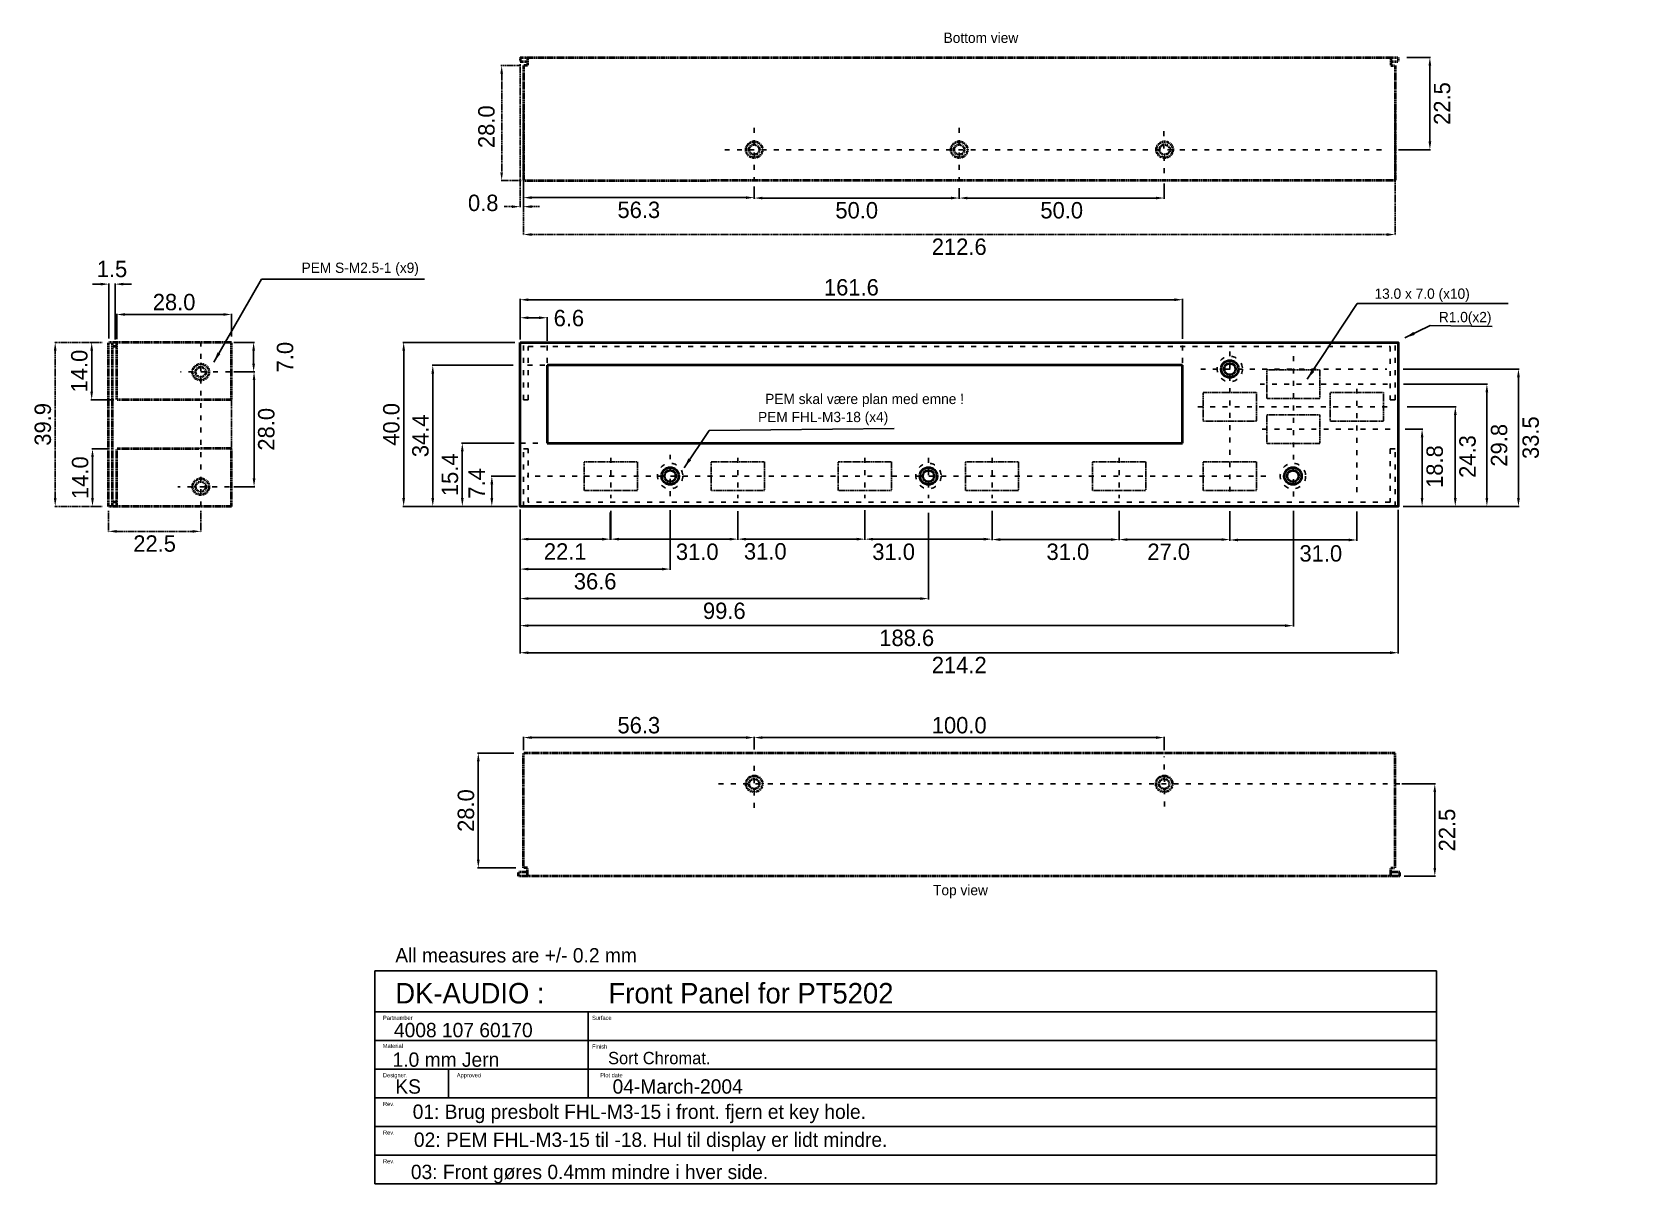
# Model space of a CAD drawing. Header units: millimetres. Extents: x -22 to 370, y -10 to 271.
import ezdxf

# ---------------------------------------------------------------- set-up
doc = ezdxf.new("R2010")
doc.units = ezdxf.units.MM
doc.linetypes.add('ACAD_ISO03W100', pattern=[30, 12, -18])
doc.linetypes.add('HIDDEN', pattern=[0.375, 0.25, -0.125])
doc.layers.add('kabinet', color=4, linetype='Continuous', lineweight=40)
for name, color, linetype in [('kabinet_dim', 7, 'Continuous'), ('kabinet_dim_help', 7, 'Continuous'), ('kabinet_head', 2, 'Continuous'), ('kabinet_hidden', 2, 'HIDDEN'), ('Switch', 4, 'Continuous')]:
    doc.layers.add(name, color=color, linetype=linetype)
doc.dimstyles.new('DK-audio', dxfattribs={"dimtxt": 4, "dimasz": 2, "dimexe": 0.18, "dimexo": 0.0625, "dimgap": 1, "dimtad": 2, "dimdec": 1, "dimzin": 0, "dimdsep": 46, "dimtxsty": 'Standard', "dimcen": 5, "dimadec": 1, "dimazin": 0, "dimtfac": 1, "dimtdec": 1, "dimtofl": 0, "dimtmove": 2, "dimatfit": 3, "dimfxl": 0, "dimtolj": 1, "dimtzin": 0, "dimarcsym": 0})
doc.dimstyles.new('ISO-25', dxfattribs={"dimtxt": 2.5, "dimasz": 2.5, "dimexe": 1.25, "dimexo": 0.625, "dimtad": 1, "dimtxsty": 'Standard', "dimcen": 2.5, "dimadec": 0, "dimazin": 0, "dimtfac": 1, "dimtmove": 0, "dimatfit": 3, "dimfxl": 0, "dimarcsym": 0})

msp = doc.modelspace()

# ---------------------------------------------------------------- texts
at = {"layer": 'kabinet_dim', "char_height": 2.5}
for s, insert, attachment_point in [('Bottom view', (218.9, 268.5), 9), ('PEM S-M2.5-1 (x9)', (72.7, 211.7), 9), ('13.0 x 7.0 (x10)', (305.8, 207), 4), ('R1.0(x2)', (321.5, 201.3), 4), ('PEM skal være plan med emne !', (205.67, 179.7), 9), ('PEM FHL-M3-18 (x4)', (187.2, 175.3), 9), ('Top view', (211.5, 59.9), 9)]:
    msp.add_mtext(s, dxfattribs=dict(at, insert=insert, attachment_point=attachment_point))
at = {"layer": 'kabinet_head', "color": 2}
for s, p in [('All measures are +/- 0.2 mm', (66.96, 44.25)), ('4008 107 60170', (66.63, 26.01)), ('1.0 mm Jern', (66.3, 18.8)), ('KS', (66.96, 12.25)), ('04-March-2004', (119.96, 12.25)), ('01: Brug presbolt FHL-M3-15 i front. fjern et key hole.', (71.2, 6.1)), ('02: PEM FHL-M3-15 til -18. Hul til display er lidt mindre.', (71.5, -0.73)), ('03: Front gøres 0.4mm mindre i hver side.', (70.76, -8.58))]:
    msp.add_text(s, height=3.5, dxfattribs=at).set_placement(p)
at = {"layer": 'kabinet_head'}
for s, height, p in [('DK-AUDIO :', 5, (66.96, 34.25)), ('Front Panel for PT5202', 5, (118.96, 34.25)), ('Sort Chromat.', 3, (118.85, 19.44))]:
    msp.add_text(s, height=height, dxfattribs=at).set_placement(p)
at = {"layer": 'kabinet_head', "color": 7}
for s, p in [('Partnumber', (63.96, 30.25)), ('Surface', (114.96, 30.25)), ('Material', (63.9, 23.4)), ('Finish', (114.96, 23.25)), ('Designer.', (63.96, 16.25)), ('Approved', (81.96, 16.25)), ('Plot date', (116.96, 16.25)), ('Rev.', (63.96, 9.25)), ('Rev.', (63.96, 2.25)), ('Rev.', (63.96, -4.75))]:
    msp.add_text(s, height=1, dxfattribs=at).set_placement(p)

# ---------------------------------------------------------------- blocks, each defined once
blk = doc.blocks.new('*D9')
at = {"layer": 'DEFPOINTS', "color": 0, "ltscale": 0.1}
for p in [(69, 195.5), (96.2, 195.5), (96.8, 155.5)]:
    blk.add_point(p, dxfattribs=at)
at = {"layer": 'kabinet_dim', "color": 0, "lineweight": -2, "ltscale": 0.1}
for p, q in [((96.14, 195.5), (68.82, 195.5)), ((69, 157.5), (69, 193.5)), ((96.74, 155.5), (68.82, 155.5))]:
    blk.add_line(p, q, dxfattribs=at)
at = {"layer": 'kabinet_dim', "color": 0, "ltscale": 0.1}
for points in [[(68.67, 193.5), (69.33, 193.5), (69, 195.5)], [(68.67, 157.5), (69.33, 157.5), (69, 155.5)]]:
    blk.add_solid(points, dxfattribs=at)
at = {"layer": 'kabinet_dim', "color": 0, "ltscale": 0.1, "insert": (66, 175.5), "char_height": 4, "attachment_point": 5, "rotation": 90}
blk.add_mtext('\\A1;40.0', dxfattribs=at)
blk = doc.blocks.new('*D10')
at = {"layer": 'DEFPOINTS', "color": 0, "ltscale": 0.1}
for p in [(97.4, 154.6), (311.6, 154.7), (311.6, 119.8)]:
    blk.add_point(p, dxfattribs=at)
at = {"layer": 'kabinet_dim', "color": 0, "lineweight": -2, "ltscale": 0.1}
for p, q in [((97.4, 154.54), (97.4, 119.62)), ((311.6, 154.64), (311.6, 119.62)), ((99.4, 119.8), (309.6, 119.8))]:
    blk.add_line(p, q, dxfattribs=at)
at = {"layer": 'kabinet_dim', "color": 0, "ltscale": 0.1}
for points in [[(99.4, 120.13), (99.4, 119.47), (97.4, 119.8)], [(309.6, 120.13), (309.6, 119.47), (311.6, 119.8)]]:
    blk.add_solid(points, dxfattribs=at)
at = {"layer": 'kabinet_dim', "color": 0, "ltscale": 0.1, "insert": (204.5, 116.8), "char_height": 4, "attachment_point": 5}
blk.add_mtext('\\A1;214.2', dxfattribs=at)
blk = doc.blocks.new('*D18')
at = {"layer": 'DEFPOINTS', "color": 0, "linetype": 'HIDDEN', "ltscale": 0.1}
for p in [(-16, 195.5), (-4.5, 195.5), (-4.5, 155.5)]:
    blk.add_point(p, dxfattribs=at)
at = {"layer": 'kabinet_dim', "color": 0, "linetype": 'HIDDEN', "lineweight": -2, "ltscale": 0.1}
for p, q in [((-4.56, 195.5), (-16.18, 195.5)), ((-16, 157.5), (-16, 193.5)), ((-4.56, 155.5), (-16.18, 155.5))]:
    blk.add_line(p, q, dxfattribs=at)
at = {"layer": 'kabinet_dim', "color": 0, "linetype": 'HIDDEN', "ltscale": 0.1}
for points in [[(-16.33, 193.5), (-15.67, 193.5), (-16, 195.5)], [(-16.33, 157.5), (-15.67, 157.5), (-16, 155.5)]]:
    blk.add_solid(points, dxfattribs=at)
at = {"layer": 'kabinet_dim', "color": 0, "linetype": 'HIDDEN', "ltscale": 0.1, "insert": (-19, 175.5), "char_height": 4, "attachment_point": 5, "rotation": 90}
blk.add_mtext('\\A1;39.9', dxfattribs=at)
blk = doc.blocks.new('*D19')
at = {"layer": 'DEFPOINTS', "color": 0, "linetype": 'HIDDEN', "ltscale": 0.1}
for p in [(-3, 154.5), (19.5, 154.5), (19.5, 149.4)]:
    blk.add_point(p, dxfattribs=at)
at = {"layer": 'kabinet_dim', "color": 0, "linetype": 'HIDDEN', "lineweight": -2, "ltscale": 0.1}
for p, q in [((-3, 154.44), (-3, 149.22)), ((19.5, 154.44), (19.5, 149.22)), ((-1, 149.4), (17.5, 149.4))]:
    blk.add_line(p, q, dxfattribs=at)
at = {"layer": 'kabinet_dim', "color": 0, "linetype": 'HIDDEN', "ltscale": 0.1}
for points in [[(-1, 149.73), (-1, 149.07), (-3, 149.4)], [(17.5, 149.73), (17.5, 149.07), (19.5, 149.4)]]:
    blk.add_solid(points, dxfattribs=at)
at = {"layer": 'kabinet_dim', "color": 0, "linetype": 'HIDDEN', "ltscale": 0.1, "insert": (8.25, 146.4), "char_height": 4, "attachment_point": 5}
blk.add_mtext('\\A1;22.5', dxfattribs=at)
blk = doc.blocks.new('*D20')
at = {"layer": 'DEFPOINTS', "color": 0, "linetype": 'Continuous', "ltscale": 0.1}
for p in [(97.4, 154.8), (134, 154.6), (134, 140.2)]:
    blk.add_point(p, dxfattribs=at)
at = {"layer": 'kabinet_dim', "color": 0, "linetype": 'Continuous', "lineweight": -2, "ltscale": 0.1}
for p, q in [((97.4, 154.74), (97.4, 140.02)), ((134, 154.54), (134, 140.02)), ((99.4, 140.2), (132, 140.2))]:
    blk.add_line(p, q, dxfattribs=at)
at = {"layer": 'kabinet_dim', "color": 0, "linetype": 'Continuous', "ltscale": 0.1}
for points in [[(99.4, 140.53), (99.4, 139.87), (97.4, 140.2)], [(132, 140.53), (132, 139.87), (134, 140.2)]]:
    blk.add_solid(points, dxfattribs=at)
at = {"layer": 'kabinet_dim', "color": 0, "linetype": 'Continuous', "ltscale": 0.1, "insert": (115.7, 137.2), "char_height": 4, "attachment_point": 5}
blk.add_mtext('\\A1;36.6', dxfattribs=at)
blk = doc.blocks.new('*D21')
at = {"layer": 'DEFPOINTS', "color": 0, "linetype": 'Continuous', "ltscale": 0.1}
for p in [(97.4, 154.5), (197, 154), (197, 133)]:
    blk.add_point(p, dxfattribs=at)
at = {"layer": 'kabinet_dim', "color": 0, "linetype": 'Continuous', "lineweight": -2, "ltscale": 0.1}
for p, q in [((97.4, 154.44), (97.4, 132.82)), ((197, 153.94), (197, 132.82)), ((99.4, 133), (195, 133))]:
    blk.add_line(p, q, dxfattribs=at)
at = {"layer": 'kabinet_dim', "color": 0, "linetype": 'Continuous', "ltscale": 0.1}
for points in [[(99.4, 133.33), (99.4, 132.67), (97.4, 133)], [(195, 133.33), (195, 132.67), (197, 133)]]:
    blk.add_solid(points, dxfattribs=at)
at = {"layer": 'kabinet_dim', "color": 0, "linetype": 'Continuous', "ltscale": 0.1, "insert": (147.2, 130), "char_height": 4, "attachment_point": 5}
blk.add_mtext('\\A1;99.6', dxfattribs=at)
blk = doc.blocks.new('*D22')
at = {"layer": 'DEFPOINTS', "color": 0, "linetype": 'Continuous', "ltscale": 0.1}
for p in [(97.4, 154.6), (286, 154.5), (286, 126.4)]:
    blk.add_point(p, dxfattribs=at)
at = {"layer": 'kabinet_dim', "color": 0, "linetype": 'Continuous', "lineweight": -2, "ltscale": 0.1}
for p, q in [((97.4, 154.54), (97.4, 126.22)), ((286, 154.44), (286, 126.22)), ((99.4, 126.4), (284, 126.4))]:
    blk.add_line(p, q, dxfattribs=at)
at = {"layer": 'kabinet_dim', "color": 0, "linetype": 'Continuous', "ltscale": 0.1}
for points in [[(99.4, 126.73), (99.4, 126.07), (97.4, 126.4)], [(284, 126.73), (284, 126.07), (286, 126.4)]]:
    blk.add_solid(points, dxfattribs=at)
at = {"layer": 'kabinet_dim', "color": 0, "linetype": 'Continuous', "ltscale": 0.1, "insert": (191.7, 123.4), "char_height": 4, "attachment_point": 5}
blk.add_mtext('\\A1;188.6', dxfattribs=at)
blk = doc.blocks.new('*D23')
at = {"layer": 'DEFPOINTS', "color": 0, "linetype": 'Continuous', "ltscale": 0.1}
for p in [(90.5, 162.9), (96.3, 162.9), (95.8, 155.5)]:
    blk.add_point(p, dxfattribs=at)
at = {"layer": 'kabinet_dim', "color": 0, "linetype": 'Continuous', "lineweight": -2, "ltscale": 0.1}
for p, q in [((96.24, 162.9), (90.32, 162.9)), ((90.5, 157.5), (90.5, 160.9)), ((95.74, 155.5), (90.32, 155.5))]:
    blk.add_line(p, q, dxfattribs=at)
at = {"layer": 'kabinet_dim', "color": 0, "linetype": 'Continuous', "ltscale": 0.1}
for points in [[(90.17, 160.9), (90.83, 160.9), (90.5, 162.9)], [(90.17, 157.5), (90.83, 157.5), (90.5, 155.5)]]:
    blk.add_solid(points, dxfattribs=at)
at = {"layer": 'kabinet_dim', "color": 0, "linetype": 'Continuous', "ltscale": 0.1, "insert": (86.8, 161.1), "char_height": 4, "attachment_point": 5, "rotation": 90}
blk.add_mtext('\\A1;7.4', dxfattribs=at)
blk = doc.blocks.new('*D24')
at = {"layer": 'DEFPOINTS', "color": 0, "linetype": 'Continuous', "ltscale": 0.1}
for p in [(97.4, 154.7), (119.4, 154.1), (119.4, 147.5)]:
    blk.add_point(p, dxfattribs=at)
at = {"layer": 'kabinet_dim', "color": 0, "linetype": 'Continuous', "lineweight": -2, "ltscale": 0.1}
for p, q in [((97.4, 154.64), (97.4, 147.32)), ((119.4, 154.04), (119.4, 147.32)), ((99.4, 147.5), (117.4, 147.5))]:
    blk.add_line(p, q, dxfattribs=at)
at = {"layer": 'kabinet_dim', "color": 0, "linetype": 'Continuous', "ltscale": 0.1}
for points in [[(99.4, 147.83), (99.4, 147.17), (97.4, 147.5)], [(117.4, 147.83), (117.4, 147.17), (119.4, 147.5)]]:
    blk.add_solid(points, dxfattribs=at)
at = {"layer": 'kabinet_dim', "color": 0, "linetype": 'Continuous', "ltscale": 0.1, "insert": (108.4, 144.5), "char_height": 4, "attachment_point": 5}
blk.add_mtext('\\A1;22.1', dxfattribs=at)
blk = doc.blocks.new('*D25')
at = {"layer": 'DEFPOINTS', "color": 0, "linetype": 'Continuous', "ltscale": 0.1}
for p in [(119.5, 154.5), (150.5, 154.4), (150.5, 147.5)]:
    blk.add_point(p, dxfattribs=at)
at = {"layer": 'kabinet_dim', "color": 0, "linetype": 'Continuous', "lineweight": -2, "ltscale": 0.1}
for p, q in [((119.5, 154.44), (119.5, 147.32)), ((150.5, 154.34), (150.5, 147.32)), ((121.5, 147.5), (148.5, 147.5))]:
    blk.add_line(p, q, dxfattribs=at)
at = {"layer": 'kabinet_dim', "color": 0, "linetype": 'Continuous', "ltscale": 0.1}
for points in [[(121.5, 147.83), (121.5, 147.17), (119.5, 147.5)], [(148.5, 147.83), (148.5, 147.17), (150.5, 147.5)]]:
    blk.add_solid(points, dxfattribs=at)
at = {"layer": 'kabinet_dim', "color": 0, "linetype": 'Continuous', "ltscale": 0.1, "insert": (140.6, 144.4), "char_height": 4, "attachment_point": 5}
blk.add_mtext('\\A1;31.0', dxfattribs=at)
blk = doc.blocks.new('*D26')
at = {"layer": 'DEFPOINTS', "color": 0, "linetype": 'Continuous', "ltscale": 0.1}
for p in [(312.7, 189), (340.9, 189), (312.7, 155.5)]:
    blk.add_point(p, dxfattribs=at)
at = {"layer": 'kabinet_dim', "color": 0, "linetype": 'Continuous', "lineweight": -2, "ltscale": 0.1}
for p, q in [((312.76, 189), (341.08, 189)), ((340.9, 157.5), (340.9, 187)), ((312.76, 155.5), (341.08, 155.5))]:
    blk.add_line(p, q, dxfattribs=at)
at = {"layer": 'kabinet_dim', "color": 0, "linetype": 'Continuous', "ltscale": 0.1}
for points in [[(340.57, 187), (341.23, 187), (340.9, 189)], [(340.57, 157.5), (341.23, 157.5), (340.9, 155.5)]]:
    blk.add_solid(points, dxfattribs=at)
at = {"layer": 'kabinet_dim', "color": 0, "linetype": 'Continuous', "ltscale": 0.1, "insert": (343.9, 172.25), "char_height": 4, "attachment_point": 5, "rotation": 90}
blk.add_mtext('\\A1;33.5', dxfattribs=at)
blk = doc.blocks.new('*D30')
at = {"layer": 'DEFPOINTS', "color": 0, "linetype": 'Continuous', "ltscale": 0.1}
for p in [(150.5, 154.2), (181.5, 154.5), (181.5, 147.5)]:
    blk.add_point(p, dxfattribs=at)
at = {"layer": 'kabinet_dim', "color": 0, "linetype": 'Continuous', "lineweight": -2, "ltscale": 0.1}
for p, q in [((150.5, 154.14), (150.5, 147.32)), ((181.5, 154.44), (181.5, 147.32)), ((152.5, 147.5), (179.5, 147.5))]:
    blk.add_line(p, q, dxfattribs=at)
at = {"layer": 'kabinet_dim', "color": 0, "linetype": 'Continuous', "ltscale": 0.1}
for points in [[(152.5, 147.83), (152.5, 147.17), (150.5, 147.5)], [(179.5, 147.83), (179.5, 147.17), (181.5, 147.5)]]:
    blk.add_solid(points, dxfattribs=at)
at = {"layer": 'kabinet_dim', "color": 0, "linetype": 'Continuous', "ltscale": 0.1, "insert": (157.2, 144.5), "char_height": 4, "attachment_point": 5}
blk.add_mtext('\\A1;31.0', dxfattribs=at)
blk = doc.blocks.new('*D31')
at = {"layer": 'DEFPOINTS', "color": 0, "linetype": 'Continuous', "ltscale": 0.1}
for p in [(181.5, 154.6), (212.5, 154.5), (212.5, 147.5)]:
    blk.add_point(p, dxfattribs=at)
at = {"layer": 'kabinet_dim', "color": 0, "linetype": 'Continuous', "lineweight": -2, "ltscale": 0.1}
for p, q in [((181.5, 154.54), (181.5, 147.32)), ((212.5, 154.44), (212.5, 147.32)), ((183.5, 147.5), (210.5, 147.5))]:
    blk.add_line(p, q, dxfattribs=at)
at = {"layer": 'kabinet_dim', "color": 0, "linetype": 'Continuous', "ltscale": 0.1}
for points in [[(183.5, 147.83), (183.5, 147.17), (181.5, 147.5)], [(210.5, 147.83), (210.5, 147.17), (212.5, 147.5)]]:
    blk.add_solid(points, dxfattribs=at)
at = {"layer": 'kabinet_dim', "color": 0, "linetype": 'Continuous', "ltscale": 0.1, "insert": (188.5, 144.4), "char_height": 4, "attachment_point": 5}
blk.add_mtext('\\A1;31.0', dxfattribs=at)
blk = doc.blocks.new('*D32')
at = {"layer": 'DEFPOINTS', "color": 0, "linetype": 'Continuous', "ltscale": 0.1}
for p in [(212.5, 154.1), (243.5, 154.5), (243.5, 147.4)]:
    blk.add_point(p, dxfattribs=at)
at = {"layer": 'kabinet_dim', "color": 0, "linetype": 'Continuous', "lineweight": -2, "ltscale": 0.1}
for p, q in [((212.5, 154.04), (212.5, 147.22)), ((243.5, 154.44), (243.5, 147.22)), ((214.5, 147.4), (241.5, 147.4))]:
    blk.add_line(p, q, dxfattribs=at)
at = {"layer": 'kabinet_dim', "color": 0, "linetype": 'Continuous', "ltscale": 0.1}
for points in [[(214.5, 147.73), (214.5, 147.07), (212.5, 147.4)], [(241.5, 147.73), (241.5, 147.07), (243.5, 147.4)]]:
    blk.add_solid(points, dxfattribs=at)
at = {"layer": 'kabinet_dim', "color": 0, "linetype": 'Continuous', "ltscale": 0.1, "insert": (231, 144.4), "char_height": 4, "attachment_point": 5}
blk.add_mtext('\\A1;31.0', dxfattribs=at)
blk = doc.blocks.new('*D33')
at = {"layer": 'DEFPOINTS', "color": 0, "linetype": 'Continuous', "ltscale": 0.1}
for p in [(243.5, 153.2), (270.5, 154.4), (270.5, 147.4)]:
    blk.add_point(p, dxfattribs=at)
at = {"layer": 'kabinet_dim', "color": 0, "linetype": 'Continuous', "lineweight": -2, "ltscale": 0.1}
for p, q in [((243.5, 153.14), (243.5, 147.22)), ((270.5, 154.34), (270.5, 147.22)), ((245.5, 147.4), (268.5, 147.4))]:
    blk.add_line(p, q, dxfattribs=at)
at = {"layer": 'kabinet_dim', "color": 0, "linetype": 'Continuous', "ltscale": 0.1}
for points in [[(245.5, 147.73), (245.5, 147.07), (243.5, 147.4)], [(268.5, 147.73), (268.5, 147.07), (270.5, 147.4)]]:
    blk.add_solid(points, dxfattribs=at)
at = {"layer": 'kabinet_dim', "color": 0, "linetype": 'Continuous', "ltscale": 0.1, "insert": (255.6, 144.4), "char_height": 4, "attachment_point": 5}
blk.add_mtext('\\A1;27.0', dxfattribs=at)
blk = doc.blocks.new('*D36')
at = {"layer": 'DEFPOINTS', "color": 0, "linetype": 'Continuous', "ltscale": 0.1}
for p in [(270.5, 154.4), (301.5, 154.3), (301.5, 147.3)]:
    blk.add_point(p, dxfattribs=at)
at = {"layer": 'kabinet_dim', "color": 0, "linetype": 'Continuous', "lineweight": -2, "ltscale": 0.1}
for p, q in [((270.5, 154.34), (270.5, 147.12)), ((301.5, 154.24), (301.5, 147.12)), ((272.5, 147.3), (299.5, 147.3))]:
    blk.add_line(p, q, dxfattribs=at)
at = {"layer": 'kabinet_dim', "color": 0, "linetype": 'Continuous', "ltscale": 0.1}
for points in [[(272.5, 147.63), (272.5, 146.97), (270.5, 147.3)], [(299.5, 147.63), (299.5, 146.97), (301.5, 147.3)]]:
    blk.add_solid(points, dxfattribs=at)
at = {"layer": 'kabinet_dim', "color": 0, "linetype": 'Continuous', "ltscale": 0.1, "insert": (292.7, 144), "char_height": 4, "attachment_point": 5}
blk.add_mtext('\\A1;31.0', dxfattribs=at)
blk = doc.blocks.new('*D37')
at = {"layer": 'DEFPOINTS', "color": 0, "linetype": 'Continuous', "ltscale": 0.1}
for p in [(313.2, 174.3), (317.4, 174.3), (312.8, 155.5)]:
    blk.add_point(p, dxfattribs=at)
at = {"layer": 'kabinet_dim', "color": 0, "linetype": 'Continuous', "lineweight": -2, "ltscale": 0.1}
for p, q in [((313.26, 174.3), (317.58, 174.3)), ((317.4, 157.5), (317.4, 172.3)), ((312.86, 155.5), (317.58, 155.5))]:
    blk.add_line(p, q, dxfattribs=at)
at = {"layer": 'kabinet_dim', "color": 0, "linetype": 'Continuous', "ltscale": 0.1}
for points in [[(317.07, 172.3), (317.73, 172.3), (317.4, 174.3)], [(317.07, 157.5), (317.73, 157.5), (317.4, 155.5)]]:
    blk.add_solid(points, dxfattribs=at)
at = {"layer": 'kabinet_dim', "color": 0, "linetype": 'Continuous', "ltscale": 0.1, "insert": (320.5, 165.2), "char_height": 4, "attachment_point": 5, "rotation": 90}
blk.add_mtext('\\A1;18.8', dxfattribs=at)
blk = doc.blocks.new('*D38')
at = {"layer": 'DEFPOINTS', "color": 0, "linetype": 'Continuous', "ltscale": 0.1}
for p in [(313.7, 179.8), (325.5, 179.8), (312.8, 155.5)]:
    blk.add_point(p, dxfattribs=at)
at = {"layer": 'kabinet_dim', "color": 0, "linetype": 'Continuous', "lineweight": -2, "ltscale": 0.1}
for p, q in [((313.76, 179.8), (325.68, 179.8)), ((325.5, 157.5), (325.5, 177.8)), ((312.86, 155.5), (325.68, 155.5))]:
    blk.add_line(p, q, dxfattribs=at)
at = {"layer": 'kabinet_dim', "color": 0, "linetype": 'Continuous', "ltscale": 0.1}
for points in [[(325.17, 177.8), (325.83, 177.8), (325.5, 179.8)], [(325.17, 157.5), (325.83, 157.5), (325.5, 155.5)]]:
    blk.add_solid(points, dxfattribs=at)
at = {"layer": 'kabinet_dim', "color": 0, "linetype": 'Continuous', "ltscale": 0.1, "insert": (328.5, 167.65), "char_height": 4, "attachment_point": 5, "rotation": 90}
blk.add_mtext('\\A1;24.3', dxfattribs=at)
blk = doc.blocks.new('*D39')
at = {"layer": 'DEFPOINTS', "color": 0, "linetype": 'Continuous', "ltscale": 0.1}
for p in [(312.8, 185.3), (333.2, 185.3), (312.9, 155.5)]:
    blk.add_point(p, dxfattribs=at)
at = {"layer": 'kabinet_dim', "color": 0, "linetype": 'Continuous', "lineweight": -2, "ltscale": 0.1}
for p, q in [((312.86, 185.3), (333.38, 185.3)), ((333.2, 157.5), (333.2, 183.3)), ((312.96, 155.5), (333.38, 155.5))]:
    blk.add_line(p, q, dxfattribs=at)
at = {"layer": 'kabinet_dim', "color": 0, "linetype": 'Continuous', "ltscale": 0.1}
for points in [[(332.87, 183.3), (333.53, 183.3), (333.2, 185.3)], [(332.87, 157.5), (333.53, 157.5), (333.2, 155.5)]]:
    blk.add_solid(points, dxfattribs=at)
at = {"layer": 'kabinet_dim', "color": 0, "linetype": 'Continuous', "ltscale": 0.1, "insert": (336.2, 170.4), "char_height": 4, "attachment_point": 5, "rotation": 90}
blk.add_mtext('\\A1;29.8', dxfattribs=at)
blk = doc.blocks.new('*D42')
at = {"layer": 'DEFPOINTS', "color": 0, "linetype": 'Continuous', "ltscale": 0.1}
for p in [(83.3, 170.9), (96, 170.9), (95.4, 155.5)]:
    blk.add_point(p, dxfattribs=at)
at = {"layer": 'kabinet_dim', "color": 0, "linetype": 'Continuous', "lineweight": -2, "ltscale": 0.1}
for p, q in [((95.94, 170.9), (83.12, 170.9)), ((83.3, 157.5), (83.3, 168.9)), ((95.34, 155.5), (83.12, 155.5))]:
    blk.add_line(p, q, dxfattribs=at)
at = {"layer": 'kabinet_dim', "color": 0, "linetype": 'Continuous', "ltscale": 0.1}
for points in [[(82.97, 168.9), (83.63, 168.9), (83.3, 170.9)], [(82.97, 157.5), (83.63, 157.5), (83.3, 155.5)]]:
    blk.add_solid(points, dxfattribs=at)
at = {"layer": 'kabinet_dim', "color": 0, "linetype": 'Continuous', "ltscale": 0.1, "insert": (80.3, 163.2), "char_height": 4, "attachment_point": 5, "rotation": 90}
blk.add_mtext('\\A1;15.4', dxfattribs=at)
blk = doc.blocks.new('*D43')
at = {"layer": 'DEFPOINTS', "color": 0, "linetype": 'Continuous', "ltscale": 0.1}
for p in [(76.1, 189.9), (95.8, 189.9), (95.7, 155.5)]:
    blk.add_point(p, dxfattribs=at)
at = {"layer": 'kabinet_dim', "color": 0, "linetype": 'Continuous', "lineweight": -2, "ltscale": 0.1}
for p, q in [((95.74, 189.9), (75.92, 189.9)), ((76.1, 157.5), (76.1, 187.9)), ((95.64, 155.5), (75.92, 155.5))]:
    blk.add_line(p, q, dxfattribs=at)
at = {"layer": 'kabinet_dim', "color": 0, "linetype": 'Continuous', "ltscale": 0.1}
for points in [[(75.77, 187.9), (76.43, 187.9), (76.1, 189.9)], [(75.77, 157.5), (76.43, 157.5), (76.1, 155.5)]]:
    blk.add_solid(points, dxfattribs=at)
at = {"layer": 'kabinet_dim', "color": 0, "linetype": 'Continuous', "ltscale": 0.1, "insert": (73.1, 172.7), "char_height": 4, "attachment_point": 5, "rotation": 90}
blk.add_mtext('\\A1;34.4', dxfattribs=at)
blk = doc.blocks.new('*D44')
at = {"layer": 'DEFPOINTS', "color": 0, "linetype": 'Continuous', "ltscale": 0.1}
for p in [(104, 201.5), (97.4, 196.1), (104, 195.8)]:
    blk.add_point(p, dxfattribs=at)
at = {"layer": 'kabinet_dim', "color": 0, "linetype": 'Continuous', "lineweight": -2, "ltscale": 0.1}
for p, q in [((97.4, 196.16), (97.4, 201.68)), ((99.4, 201.5), (102, 201.5)), ((104, 195.86), (104, 201.68))]:
    blk.add_line(p, q, dxfattribs=at)
at = {"layer": 'kabinet_dim', "color": 0, "linetype": 'Continuous', "ltscale": 0.1}
for points in [[(99.4, 201.83), (99.4, 201.17), (97.4, 201.5)], [(102, 201.83), (102, 201.17), (104, 201.5)]]:
    blk.add_solid(points, dxfattribs=at)
at = {"layer": 'kabinet_dim', "color": 0, "linetype": 'Continuous', "ltscale": 0.1, "insert": (109.3, 201.4), "char_height": 4, "attachment_point": 5}
blk.add_mtext('\\A1;6.6', dxfattribs=at)
blk = doc.blocks.new('*D45')
at = {"layer": 'DEFPOINTS', "color": 0, "linetype": 'Continuous', "ltscale": 0.1}
for p in [(259, 205.9), (97.4, 196.4), (259, 196.3)]:
    blk.add_point(p, dxfattribs=at)
at = {"layer": 'kabinet_dim', "color": 0, "linetype": 'Continuous', "lineweight": -2, "ltscale": 0.1}
for p, q in [((97.4, 196.46), (97.4, 206.08)), ((99.4, 205.9), (257, 205.9)), ((259, 196.36), (259, 206.08))]:
    blk.add_line(p, q, dxfattribs=at)
at = {"layer": 'kabinet_dim', "color": 0, "linetype": 'Continuous', "ltscale": 0.1}
for points in [[(99.4, 206.23), (99.4, 205.57), (97.4, 205.9)], [(257, 206.23), (257, 205.57), (259, 205.9)]]:
    blk.add_solid(points, dxfattribs=at)
at = {"layer": 'kabinet_dim', "color": 0, "linetype": 'Continuous', "ltscale": 0.1, "insert": (178.2, 208.9), "char_height": 4, "attachment_point": 5}
blk.add_mtext('\\A1;161.6', dxfattribs=at)
blk = doc.blocks.new('*D49')
at = {"layer": 'DEFPOINTS', "color": 0, "linetype": 'Continuous', "ltscale": 0.1}
for p in [(27.5, 188.3), (32.5, 188.3), (27.5, 160.3)]:
    blk.add_point(p, dxfattribs=at)
at = {"layer": 'kabinet_dim', "color": 0, "linetype": 'Continuous', "lineweight": -2, "ltscale": 0.1}
for p, q in [((27.56, 188.3), (32.68, 188.3)), ((32.5, 162.3), (32.5, 186.3)), ((27.56, 160.3), (32.68, 160.3))]:
    blk.add_line(p, q, dxfattribs=at)
at = {"layer": 'kabinet_dim', "color": 0, "linetype": 'Continuous', "ltscale": 0.1}
for points in [[(32.17, 186.3), (32.83, 186.3), (32.5, 188.3)], [(32.17, 162.3), (32.83, 162.3), (32.5, 160.3)]]:
    blk.add_solid(points, dxfattribs=at)
at = {"layer": 'kabinet_dim', "color": 0, "linetype": 'Continuous', "ltscale": 0.1, "insert": (35.5, 174.3), "char_height": 4, "attachment_point": 5, "rotation": 90}
blk.add_mtext('\\A1;28.0', dxfattribs=at)
blk = doc.blocks.new('*D50')
at = {"layer": 'DEFPOINTS', "color": 0, "linetype": 'Continuous', "ltscale": 0.1}
for p in [(-5.4, 195.5), (-7.1, 181.5), (-1.6, 181.5)]:
    blk.add_point(p, dxfattribs=at)
at = {"layer": 'kabinet_dim', "color": 0, "linetype": 'Continuous', "lineweight": -2, "ltscale": 0.1}
for p, q in [((-5.46, 195.5), (-7.28, 195.5)), ((-7.1, 193.5), (-7.1, 183.5)), ((-1.66, 181.5), (-7.28, 181.5))]:
    blk.add_line(p, q, dxfattribs=at)
at = {"layer": 'kabinet_dim', "color": 0, "linetype": 'Continuous', "ltscale": 0.1}
for points in [[(-7.43, 193.5), (-6.77, 193.5), (-7.1, 195.5)], [(-7.43, 183.5), (-6.77, 183.5), (-7.1, 181.5)]]:
    blk.add_solid(points, dxfattribs=at)
at = {"layer": 'kabinet_dim', "color": 0, "linetype": 'Continuous', "ltscale": 0.1, "insert": (-10.1, 188.5), "char_height": 4, "attachment_point": 5, "rotation": 90}
blk.add_mtext('\\A1;14.0', dxfattribs=at)
blk = doc.blocks.new('*D51')
at = {"layer": 'DEFPOINTS', "color": 0, "linetype": 'Continuous', "ltscale": 0.1}
for p in [(-6.9, 169.5), (-3.3, 169.5), (-4.9, 155.5)]:
    blk.add_point(p, dxfattribs=at)
at = {"layer": 'kabinet_dim', "color": 0, "linetype": 'Continuous', "lineweight": -2, "ltscale": 0.1}
for p, q in [((-3.36, 169.5), (-7.08, 169.5)), ((-6.9, 157.5), (-6.9, 167.5)), ((-4.96, 155.5), (-7.08, 155.5))]:
    blk.add_line(p, q, dxfattribs=at)
at = {"layer": 'kabinet_dim', "color": 0, "linetype": 'Continuous', "ltscale": 0.1}
for points in [[(-7.23, 167.5), (-6.57, 167.5), (-6.9, 169.5)], [(-7.23, 157.5), (-6.57, 157.5), (-6.9, 155.5)]]:
    blk.add_solid(points, dxfattribs=at)
at = {"layer": 'kabinet_dim', "color": 0, "linetype": 'Continuous', "ltscale": 0.1, "insert": (-9.9, 162.5), "char_height": 4, "attachment_point": 5, "rotation": 90}
blk.add_mtext('\\A1;14.0', dxfattribs=at)
blk = doc.blocks.new('*D52')
at = {"layer": 'DEFPOINTS', "color": 0, "linetype": 'Continuous', "ltscale": 0.1}
for p in [(-1.4, 209.7), (-2.9, 196.4), (-1.4, 196.1)]:
    blk.add_point(p, dxfattribs=at)
at = {"layer": 'kabinet_dim', "color": 0, "linetype": 'Continuous', "lineweight": -2, "ltscale": 0.1}
for p, q in [((-4.9, 209.7), (-6.9, 209.7)), ((-2.9, 196.46), (-2.9, 209.88)), ((-1.4, 196.16), (-1.4, 209.88)), ((0.6, 209.7), (2.6, 209.7))]:
    blk.add_line(p, q, dxfattribs=at)
at = {"layer": 'kabinet_dim', "color": 0, "linetype": 'Continuous', "ltscale": 0.1}
for points in [[(-4.9, 210.03), (-4.9, 209.37), (-2.9, 209.7)], [(0.6, 210.03), (0.6, 209.37), (-1.4, 209.7)]]:
    blk.add_solid(points, dxfattribs=at)
at = {"layer": 'kabinet_dim', "color": 0, "linetype": 'Continuous', "ltscale": 0.1, "insert": (-2.15, 213.38), "char_height": 4, "attachment_point": 5}
blk.add_mtext('\\A1;1.5', dxfattribs=at)
blk = doc.blocks.new('*D53')
at = {"layer": 'DEFPOINTS', "color": 0, "linetype": 'Continuous', "ltscale": 0.1}
for p in [(27, 202.3), (-1, 196.2), (27, 196.9)]:
    blk.add_point(p, dxfattribs=at)
at = {"layer": 'kabinet_dim', "color": 0, "linetype": 'Continuous', "lineweight": -2, "ltscale": 0.1}
for p, q in [((-1, 196.26), (-1, 202.48)), ((1, 202.3), (25, 202.3)), ((27, 196.96), (27, 202.48))]:
    blk.add_line(p, q, dxfattribs=at)
at = {"layer": 'kabinet_dim', "color": 0, "linetype": 'Continuous', "ltscale": 0.1}
for points in [[(1, 202.63), (1, 201.97), (-1, 202.3)], [(25, 202.63), (25, 201.97), (27, 202.3)]]:
    blk.add_solid(points, dxfattribs=at)
at = {"layer": 'kabinet_dim', "color": 0, "linetype": 'Continuous', "ltscale": 0.1, "insert": (13, 205.3), "char_height": 4, "attachment_point": 5}
blk.add_mtext('\\A1;28.0', dxfattribs=at)
blk = doc.blocks.new('*D56')
at = {"layer": 'DEFPOINTS', "color": 0, "linetype": 'HIDDEN', "ltscale": 0.1}
for p in [(98.2, 252.3), (310.8, 252.1), (310.8, 221.8)]:
    blk.add_point(p, dxfattribs=at)
at = {"layer": 'kabinet_dim', "color": 0, "linetype": 'HIDDEN', "lineweight": -2, "ltscale": 0.1}
for p, q in [((98.2, 252.24), (98.2, 221.62)), ((310.8, 252.04), (310.8, 221.62)), ((100.2, 221.8), (308.8, 221.8))]:
    blk.add_line(p, q, dxfattribs=at)
at = {"layer": 'kabinet_dim', "color": 0, "linetype": 'HIDDEN', "ltscale": 0.1}
for points in [[(100.2, 222.13), (100.2, 221.47), (98.2, 221.8)], [(308.8, 222.13), (308.8, 221.47), (310.8, 221.8)]]:
    blk.add_solid(points, dxfattribs=at)
at = {"layer": 'kabinet_dim', "color": 0, "linetype": 'HIDDEN', "ltscale": 0.1, "insert": (204.5, 218.8), "char_height": 4, "attachment_point": 5}
blk.add_mtext('\\A1;212.6', dxfattribs=at)
blk = doc.blocks.new('*D55')
at = {"layer": 'DEFPOINTS', "color": 0, "linetype": 'HIDDEN', "ltscale": 0.1}
for p in [(97.4, 263.4), (98.2, 252.4), (98.2, 228.6)]:
    blk.add_point(p, dxfattribs=at)
at = {"layer": 'kabinet_dim', "color": 0, "linetype": 'HIDDEN', "lineweight": -2, "ltscale": 0.1}
for p, q in [((97.4, 263.34), (97.4, 228.42)), ((98.2, 252.34), (98.2, 228.42)), ((95.4, 228.6), (93.4, 228.6)), ((100.2, 228.6), (102.2, 228.6))]:
    blk.add_line(p, q, dxfattribs=at)
at = {"layer": 'kabinet_dim', "color": 0, "linetype": 'HIDDEN', "ltscale": 0.1}
for points in [[(95.4, 228.93), (95.4, 228.27), (97.4, 228.6)], [(100.2, 228.93), (100.2, 228.27), (98.2, 228.6)]]:
    blk.add_solid(points, dxfattribs=at)
at = {"layer": 'kabinet_dim', "color": 0, "linetype": 'HIDDEN', "ltscale": 0.1, "insert": (88.4, 229.5), "char_height": 4, "attachment_point": 5}
blk.add_mtext('\\A1;0.8', dxfattribs=at)
blk = doc.blocks.new('*D54')
at = {"layer": 'DEFPOINTS', "color": 0, "linetype": 'HIDDEN', "ltscale": 0.1}
for p in [(97.6, 263), (92.9, 235), (97.7, 235)]:
    blk.add_point(p, dxfattribs=at)
at = {"layer": 'kabinet_dim', "color": 0, "linetype": 'HIDDEN', "lineweight": -2, "ltscale": 0.1}
for p, q in [((97.54, 263), (92.72, 263)), ((92.9, 261), (92.9, 237)), ((97.64, 235), (92.72, 235))]:
    blk.add_line(p, q, dxfattribs=at)
at = {"layer": 'kabinet_dim', "color": 0, "linetype": 'HIDDEN', "ltscale": 0.1}
for points in [[(92.57, 261), (93.23, 261), (92.9, 263)], [(92.57, 237), (93.23, 237), (92.9, 235)]]:
    blk.add_solid(points, dxfattribs=at)
at = {"layer": 'kabinet_dim', "color": 0, "linetype": 'HIDDEN', "ltscale": 0.1, "insert": (89.2, 248.1), "char_height": 4, "attachment_point": 5, "rotation": 90}
blk.add_mtext('\\A1;28.0', dxfattribs=at)
blk = doc.blocks.new('*D57')
at = {"layer": 'DEFPOINTS', "color": 0, "linetype": 'Continuous', "ltscale": 0.1}
for p in [(98.2, 233.7), (154.5, 233.6), (154.5, 230.8)]:
    blk.add_point(p, dxfattribs=at)
at = {"layer": 'kabinet_dim', "color": 0, "linetype": 'Continuous', "lineweight": -2, "ltscale": 0.1}
for p, q in [((98.2, 233.64), (98.2, 230.62)), ((154.5, 233.54), (154.5, 230.62)), ((100.2, 230.8), (152.5, 230.8))]:
    blk.add_line(p, q, dxfattribs=at)
at = {"layer": 'kabinet_dim', "color": 0, "linetype": 'Continuous', "ltscale": 0.1}
for points in [[(100.2, 231.13), (100.2, 230.47), (98.2, 230.8)], [(152.5, 231.13), (152.5, 230.47), (154.5, 230.8)]]:
    blk.add_solid(points, dxfattribs=at)
at = {"layer": 'kabinet_dim', "color": 0, "linetype": 'Continuous', "ltscale": 0.1, "insert": (126.35, 227.8), "char_height": 4, "attachment_point": 5}
blk.add_mtext('\\A1;56.3', dxfattribs=at)
blk = doc.blocks.new('*D58')
at = {"layer": 'DEFPOINTS', "color": 0, "linetype": 'Continuous', "ltscale": 0.1}
for p in [(154.5, 233.2), (204.5, 231), (204.5, 230.7)]:
    blk.add_point(p, dxfattribs=at)
at = {"layer": 'kabinet_dim', "color": 0, "linetype": 'Continuous', "lineweight": -2, "ltscale": 0.1}
for p, q in [((154.5, 233.14), (154.5, 230.52)), ((156.5, 230.7), (202.5, 230.7)), ((204.5, 230.94), (204.5, 230.52))]:
    blk.add_line(p, q, dxfattribs=at)
at = {"layer": 'kabinet_dim', "color": 0, "linetype": 'Continuous', "ltscale": 0.1}
for points in [[(156.5, 231.03), (156.5, 230.37), (154.5, 230.7)], [(202.5, 231.03), (202.5, 230.37), (204.5, 230.7)]]:
    blk.add_solid(points, dxfattribs=at)
at = {"layer": 'kabinet_dim', "color": 0, "linetype": 'Continuous', "ltscale": 0.1, "insert": (179.5, 227.7), "char_height": 4, "attachment_point": 5}
blk.add_mtext('\\A1;50.0', dxfattribs=at)
blk = doc.blocks.new('*D59')
at = {"layer": 'DEFPOINTS', "color": 0, "linetype": 'Continuous', "ltscale": 0.1}
for p in [(313.6, 265), (311.6, 242.5), (319.3, 242.5)]:
    blk.add_point(p, dxfattribs=at)
at = {"layer": 'kabinet_dim', "color": 0, "linetype": 'Continuous', "lineweight": -2, "ltscale": 0.1}
for p, q in [((313.66, 265), (319.48, 265)), ((319.3, 263), (319.3, 244.5)), ((311.66, 242.5), (319.48, 242.5))]:
    blk.add_line(p, q, dxfattribs=at)
at = {"layer": 'kabinet_dim', "color": 0, "linetype": 'Continuous', "ltscale": 0.1}
for points in [[(318.97, 263), (319.63, 263), (319.3, 265)], [(318.97, 244.5), (319.63, 244.5), (319.3, 242.5)]]:
    blk.add_solid(points, dxfattribs=at)
at = {"layer": 'kabinet_dim', "color": 0, "linetype": 'Continuous', "ltscale": 0.1, "insert": (322.3, 253.75), "char_height": 4, "attachment_point": 5, "rotation": 90}
blk.add_mtext('\\A1;22.5', dxfattribs=at)
blk = doc.blocks.new('*D60')
at = {"layer": 'DEFPOINTS', "color": 0, "linetype": 'Continuous', "ltscale": 0.1}
for p in [(87.2, 95.3), (95.9, 95.3), (96.4, 67.3)]:
    blk.add_point(p, dxfattribs=at)
at = {"layer": 'kabinet_dim', "color": 0, "linetype": 'Continuous', "lineweight": -2, "ltscale": 0.1}
for p, q in [((95.84, 95.3), (87.02, 95.3)), ((87.2, 69.3), (87.2, 93.3)), ((96.34, 67.3), (87.02, 67.3))]:
    blk.add_line(p, q, dxfattribs=at)
at = {"layer": 'kabinet_dim', "color": 0, "linetype": 'Continuous', "ltscale": 0.1}
for points in [[(86.87, 93.3), (87.53, 93.3), (87.2, 95.3)], [(86.87, 69.3), (87.53, 69.3), (87.2, 67.3)]]:
    blk.add_solid(points, dxfattribs=at)
at = {"layer": 'kabinet_dim', "color": 0, "linetype": 'Continuous', "ltscale": 0.1, "insert": (84.2, 81.3), "char_height": 4, "attachment_point": 5, "rotation": 90}
blk.add_mtext('\\A1;28.0', dxfattribs=at)
blk = doc.blocks.new('*D61')
at = {"layer": 'DEFPOINTS', "color": 0, "linetype": 'Continuous', "ltscale": 0.1}
for p in [(312.4, 87.8), (320.5, 87.8), (313, 65.3)]:
    blk.add_point(p, dxfattribs=at)
at = {"layer": 'kabinet_dim', "color": 0, "linetype": 'Continuous', "lineweight": -2, "ltscale": 0.1}
for p, q in [((312.46, 87.8), (320.68, 87.8)), ((320.5, 67.3), (320.5, 85.8)), ((313.06, 65.3), (320.68, 65.3))]:
    blk.add_line(p, q, dxfattribs=at)
at = {"layer": 'kabinet_dim', "color": 0, "linetype": 'Continuous', "ltscale": 0.1}
for points in [[(320.17, 85.8), (320.83, 85.8), (320.5, 87.8)], [(320.17, 67.3), (320.83, 67.3), (320.5, 65.3)]]:
    blk.add_solid(points, dxfattribs=at)
at = {"layer": 'kabinet_dim', "color": 0, "linetype": 'Continuous', "ltscale": 0.1, "insert": (323.5, 76.55), "char_height": 4, "attachment_point": 5, "rotation": 90}
blk.add_mtext('\\A1;22.5', dxfattribs=at)
blk = doc.blocks.new('*D62')
at = {"layer": 'DEFPOINTS', "color": 0, "linetype": 'Continuous', "ltscale": 0.1}
for p in [(254.5, 99.1), (154.5, 97.1), (254.5, 96)]:
    blk.add_point(p, dxfattribs=at)
at = {"layer": 'kabinet_dim', "color": 0, "linetype": 'Continuous', "lineweight": -2, "ltscale": 0.1}
for p, q in [((154.5, 97.16), (154.5, 99.28)), ((156.5, 99.1), (252.5, 99.1)), ((254.5, 96.06), (254.5, 99.28))]:
    blk.add_line(p, q, dxfattribs=at)
at = {"layer": 'kabinet_dim', "color": 0, "linetype": 'Continuous', "ltscale": 0.1}
for points in [[(156.5, 99.43), (156.5, 98.77), (154.5, 99.1)], [(252.5, 99.43), (252.5, 98.77), (254.5, 99.1)]]:
    blk.add_solid(points, dxfattribs=at)
at = {"layer": 'kabinet_dim', "color": 0, "linetype": 'Continuous', "ltscale": 0.1, "insert": (204.5, 102.1), "char_height": 4, "attachment_point": 5}
blk.add_mtext('\\A1;100.0', dxfattribs=at)
blk = doc.blocks.new('*D63')
at = {"layer": 'DEFPOINTS', "color": 0, "linetype": 'Continuous', "ltscale": 0.1}
for p in [(154.5, 99.1), (98.2, 96), (154.5, 96.1)]:
    blk.add_point(p, dxfattribs=at)
at = {"layer": 'kabinet_dim', "color": 0, "linetype": 'Continuous', "lineweight": -2, "ltscale": 0.1}
for p, q in [((98.2, 96.06), (98.2, 99.28)), ((100.2, 99.1), (152.5, 99.1)), ((154.5, 96.16), (154.5, 99.28))]:
    blk.add_line(p, q, dxfattribs=at)
at = {"layer": 'kabinet_dim', "color": 0, "linetype": 'Continuous', "ltscale": 0.1}
for points in [[(100.2, 99.43), (100.2, 98.77), (98.2, 99.1)], [(152.5, 99.43), (152.5, 98.77), (154.5, 99.1)]]:
    blk.add_solid(points, dxfattribs=at)
at = {"layer": 'kabinet_dim', "color": 0, "linetype": 'Continuous', "ltscale": 0.1, "insert": (126.35, 102.1), "char_height": 4, "attachment_point": 5}
blk.add_mtext('\\A1;56.3', dxfattribs=at)
blk = doc.blocks.new('*D125')
at = {"layer": 'DEFPOINTS', "color": 0, "linetype": 'Continuous', "ltscale": 0.1}
for p in [(27.5, 195.5), (29.7, 188.3), (32.4, 188.3)]:
    blk.add_point(p, dxfattribs=at)
at = {"layer": 'kabinet_dim', "color": 0, "linetype": 'Continuous', "lineweight": -2, "ltscale": 0.1}
for p, q in [((27.56, 195.5), (32.58, 195.5)), ((32.4, 193.5), (32.4, 190.3)), ((29.76, 188.3), (32.58, 188.3))]:
    blk.add_line(p, q, dxfattribs=at)
at = {"layer": 'kabinet_dim', "color": 0, "linetype": 'Continuous', "ltscale": 0.1}
for points in [[(32.07, 193.5), (32.73, 193.5), (32.4, 195.5)], [(32.07, 190.3), (32.73, 190.3), (32.4, 188.3)]]:
    blk.add_solid(points, dxfattribs=at)
at = {"layer": 'kabinet_dim', "color": 0, "linetype": 'Continuous', "ltscale": 0.1, "insert": (40.08, 191.9), "char_height": 4, "attachment_point": 5, "rotation": 90}
blk.add_mtext('\\A1;7.0', dxfattribs=at)
blk = doc.blocks.new('*D126')
at = {"layer": 'DEFPOINTS', "color": 0, "linetype": 'Continuous', "ltscale": 0.1}
for p in [(204.5, 233.2), (254.5, 234.3), (254.5, 230.7)]:
    blk.add_point(p, dxfattribs=at)
at = {"layer": 'kabinet_dim', "color": 0, "linetype": 'Continuous', "lineweight": -2, "ltscale": 0.1}
for p, q in [((204.5, 233.14), (204.5, 230.52)), ((254.5, 234.24), (254.5, 230.52)), ((206.5, 230.7), (252.5, 230.7))]:
    blk.add_line(p, q, dxfattribs=at)
at = {"layer": 'kabinet_dim', "color": 0, "linetype": 'Continuous', "ltscale": 0.1}
for points in [[(206.5, 231.03), (206.5, 230.37), (204.5, 230.7)], [(252.5, 231.03), (252.5, 230.37), (254.5, 230.7)]]:
    blk.add_solid(points, dxfattribs=at)
at = {"layer": 'kabinet_dim', "color": 0, "linetype": 'Continuous', "ltscale": 0.1, "insert": (229.5, 227.7), "char_height": 4, "attachment_point": 5}
blk.add_mtext('\\A1;50.0', dxfattribs=at)

# ---------------------------------------------------------------- dimensions: what is measured, and where the dimension line sits
at = {"layer": 'kabinet_dim', "linetype": 'HIDDEN', "ltscale": 0.1}
dim = msp.add_linear_dim(base=(98.2, 228.6), p1=(97.4, 263.4), p2=(98.2, 252.4), dimstyle='DK-audio', dxfattribs=at)
dim.commit()
dim.dimension.update_dxf_attribs({"geometry": '*D55', "text_midpoint": (88.4, 229.5), "dimtype": 160})
dim = msp.add_linear_dim(base=(92.9, 235), p1=(97.6, 263), p2=(97.7, 235), angle=90, dimstyle='DK-audio', dxfattribs=at)
dim.commit()
dim.dimension.update_dxf_attribs({"geometry": '*D54', "text_midpoint": (89.2, 248.1), "dimtype": 160})
at = {"layer": 'kabinet_dim', "linetype": 'Continuous', "ltscale": 0.1}
for base, p1, p2, picture, middle in [((319.3, 242.5), (313.6, 265), (311.6, 242.5), '*D59', (322.3, 253.75)), ((-7.1, 181.5), (-5.4, 195.5), (-1.6, 181.5), '*D50', (-10.1, 188.5)), ((32.5, 188.3), (27.5, 160.3), (27.5, 188.3), '*D49', (35.5, 174.3)), ((76.1, 189.9), (95.7, 155.5), (95.8, 189.9), '*D43', (73.1, 172.7)), ((340.9, 189), (312.7, 155.5), (312.7, 189), '*D26', (343.9, 172.25)), ((333.2, 185.3), (312.9, 155.5), (312.8, 185.3), '*D39', (336.2, 170.4)), ((325.5, 179.8), (312.8, 155.5), (313.7, 179.8), '*D38', (328.5, 167.65)), ((-6.9, 169.5), (-4.9, 155.5), (-3.3, 169.5), '*D51', (-9.9, 162.5)), ((83.3, 170.9), (95.4, 155.5), (96, 170.9), '*D42', (80.3, 163.2)), ((87.2, 95.3), (96.4, 67.3), (95.9, 95.3), '*D60', (84.2, 81.3)), ((320.5, 87.8), (313, 65.3), (312.4, 87.8), '*D61', (323.5, 76.55))]:
    dim = msp.add_linear_dim(base=base, p1=p1, p2=p2, angle=90, dimstyle='DK-audio', dxfattribs=at)
    dim.commit()
    dim.dimension.update_dxf_attribs({"geometry": picture, "text_midpoint": middle})
at = {"layer": 'kabinet_dim', "linetype": 'HIDDEN', "ltscale": 0.1}
for base, p1, p2, picture, middle in [((310.8, 221.8), (98.2, 252.3), (310.8, 252.1), '*D56', (204.5, 218.8)), ((19.5, 149.4), (-3, 154.5), (19.5, 154.5), '*D19', (8.25, 146.4))]:
    dim = msp.add_linear_dim(base=base, p1=p1, p2=p2, dimstyle='DK-audio', dxfattribs=at)
    dim.commit()
    dim.dimension.update_dxf_attribs({"geometry": picture, "text_midpoint": middle})
at = {"layer": 'kabinet_dim', "linetype": 'Continuous', "ltscale": 0.1}
for base, p1, p2, picture, middle in [((154.5, 230.8), (98.2, 233.7), (154.5, 233.6), '*D57', (126.35, 227.8)), ((204.5, 230.7), (154.5, 233.2), (204.5, 231), '*D58', (179.5, 227.7)), ((254.5, 230.7), (204.5, 233.2), (254.5, 234.3), '*D126', (229.5, 227.7)), ((-1.4, 209.7), (-2.9, 196.4), (-1.4, 196.1), '*D52', (-2.15, 213.38)), ((27, 202.3), (-1, 196.2), (27, 196.9), '*D53', (13, 205.3)), ((259, 205.9), (97.4, 196.4), (259, 196.3), '*D45', (178.2, 208.9)), ((134, 140.2), (97.4, 154.8), (134, 154.6), '*D20', (115.7, 137.2)), ((286, 126.4), (97.4, 154.6), (286, 154.5), '*D22', (191.7, 123.4)), ((197, 133), (97.4, 154.5), (197, 154), '*D21', (147.2, 130)), ((154.5, 99.1), (98.2, 96), (154.5, 96.1), '*D63', (126.35, 102.1)), ((254.5, 99.1), (154.5, 97.1), (254.5, 96), '*D62', (204.5, 102.1))]:
    dim = msp.add_linear_dim(base=base, p1=p1, p2=p2, dimstyle='DK-audio', dxfattribs=at)
    dim.commit()
    dim.dimension.update_dxf_attribs({"geometry": picture, "text_midpoint": middle})
for base, p1, p2, picture, middle in [((104, 201.5), (97.4, 196.1), (104, 195.8), '*D44', (109.3, 201.4)), ((150.5, 147.5), (119.5, 154.5), (150.5, 154.4), '*D25', (140.6, 144.4)), ((181.5, 147.5), (150.5, 154.2), (181.5, 154.5), '*D30', (157.2, 144.5)), ((212.5, 147.5), (181.5, 154.6), (212.5, 154.5), '*D31', (188.5, 144.4)), ((243.5, 147.4), (212.5, 154.1), (243.5, 154.5), '*D32', (231, 144.4)), ((270.5, 147.4), (243.5, 153.2), (270.5, 154.4), '*D33', (255.6, 144.4)), ((301.5, 147.3), (270.5, 154.4), (301.5, 154.3), '*D36', (292.7, 144))]:
    dim = msp.add_linear_dim(base=base, p1=p1, p2=p2, dimstyle='DK-audio', dxfattribs=at)
    dim.commit()
    dim.dimension.update_dxf_attribs({"geometry": picture, "text_midpoint": middle, "dimtype": 160})
at = {"layer": 'kabinet_dim', "linetype": 'HIDDEN', "ltscale": 0.1}
dim = msp.add_linear_dim(base=(-16, 195.5), p1=(-4.5, 155.5), p2=(-4.5, 195.5), angle=90, text='39.9', dimstyle='DK-audio', dxfattribs=at)
dim.commit()
dim.dimension.update_dxf_attribs({"geometry": '*D18', "text_midpoint": (-19, 175.5)})
at = {"layer": 'kabinet_dim', "linetype": 'Continuous', "ltscale": 0.1}
dim = msp.add_linear_dim(base=(32.4, 188.3), p1=(27.5, 195.5), p2=(29.7, 188.3), angle=90, text='7.0', dimstyle='DK-audio', dxfattribs=at)
dim.commit()
dim.dimension.update_dxf_attribs({"geometry": '*D125', "text_midpoint": (40.08, 191.9)})
at = {"layer": 'kabinet_dim', "ltscale": 0.1}
dim = msp.add_linear_dim(base=(69, 195.5), p1=(96.8, 155.5), p2=(96.2, 195.5), angle=90, dimstyle='DK-audio', dxfattribs=at)
dim.commit()
dim.dimension.update_dxf_attribs({"geometry": '*D9', "text_midpoint": (66, 175.5)})
at = {"layer": 'kabinet_dim', "linetype": 'Continuous', "ltscale": 0.1}
for base, p1, p2, picture, middle in [((317.4, 174.3), (312.8, 155.5), (313.2, 174.3), '*D37', (320.5, 165.2)), ((90.5, 162.9), (95.8, 155.5), (96.3, 162.9), '*D23', (86.8, 161.1))]:
    dim = msp.add_linear_dim(base=base, p1=p1, p2=p2, angle=90, dimstyle='DK-audio', dxfattribs=at)
    dim.commit()
    dim.dimension.update_dxf_attribs({"geometry": picture, "text_midpoint": middle, "dimtype": 160})
at = {"layer": 'kabinet_dim', "ltscale": 0.1}
dim = msp.add_linear_dim(base=(311.6, 119.8), p1=(97.4, 154.6), p2=(311.6, 154.7), dimstyle='DK-audio', dxfattribs=at)
dim.commit()
dim.dimension.update_dxf_attribs({"geometry": '*D10', "text_midpoint": (204.5, 116.8)})
at = {"layer": 'kabinet_dim', "linetype": 'Continuous', "ltscale": 0.1}
dim = msp.add_linear_dim(base=(119.4, 147.5), p1=(97.4, 154.7), p2=(119.4, 154.1), text='22.1', dimstyle='DK-audio', dxfattribs=at)
dim.commit()
dim.dimension.update_dxf_attribs({"geometry": '*D24', "text_midpoint": (108.4, 144.5)})

# ---------------------------------------------------------------- linework, layer by layer
at = {"layer": 'kabinet', "linetype": 'HIDDEN', "ltscale": 0.1}
for p, q in [((97.4, 265), (311.6, 265)), ((97.4, 265), (97.4, 264)), ((97.4, 264), (99.2, 264)), ((98.2, 263), (98.2, 235)), ((99.2, 263), (98.2, 263)), ((99.2, 265), (99.2, 263)), ((309.8, 265), (309.8, 263)), ((309.8, 264), (311.6, 264)), ((309.8, 263), (310.8, 263)), ((310.8, 263), (310.8, 235)), ((311.6, 265), (311.6, 264)), ((98.2, 235), (310.8, 235.1)), ((-3, 155.5), (-3, 195.5)), ((27, 195.5), (-3, 195.5)), ((-2, 155.5), (-2, 195.5)), ((-1, 194.5), (-2, 194.5)), ((-1, 181.5), (-1, 195.5)), ((27, 181.5), (27, 195.5)), ((27, 181.5), (-1, 181.5)), ((27, 169.6), (-1, 169.5)), ((-1, 155.5), (-1, 169.5)), ((27, 155.5), (27, 169.5)), ((27, 155.5), (-3, 155.5)), ((-1, 156.5), (-2, 156.5)), ((310.8, 95.3), (98.2, 95.3)), ((98.2, 67.3), (98.2, 95.3)), ((310.8, 67.3), (310.8, 95.3)), ((99.2, 67.3), (98.2, 67.3)), ((99.2, 65.3), (99.2, 67.3)), ((309.8, 65.3), (309.8, 67.3)), ((309.8, 67.3), (310.8, 67.3)), ((99.2, 66.3), (97, 66.3)), ((97, 65.3), (97, 66.3)), ((97, 65.3), (97, 66.3)), ((312, 65.3), (97, 65.3)), ((312, 66.3), (309.8, 66.3)), ((312, 65.3), (312, 66.3))]:
    msp.add_line(p, q, dxfattribs=at)
at = {"layer": 'kabinet', "linetype": 'Continuous', "ltscale": 0.1}
for p, q in [((104, 189.9), (104, 170.9)), ((259, 189.9), (104, 189.9)), ((259, 170.9), (259, 189.9)), ((104, 170.9), (259, 170.9))]:
    msp.add_line(p, q, dxfattribs=at)
at = {"layer": 'kabinet', "ltscale": 0.1}
msp.add_lwpolyline([(97.4, 195.5), (311.6, 195.5), (311.6, 155.5), (97.4, 155.5)], close=True, dxfattribs=at)
at = {"layer": 'kabinet', "linetype": 'HIDDEN', "ltscale": 0.1}
for centre, radius in [((154.5, 242.5), 2), ((154.5, 242.5), 1.25), ((204.5, 242.5), 2), ((204.5, 242.5), 1.25), ((254.6, 242.5), 2), ((254.6, 242.5), 1.25), ((19.5, 188.26), 2), ((19.5, 188.26), 1.25), ((19.5, 160.3), 2), ((19.5, 160.3), 1.25), ((154.5, 87.8), 2), ((154.5, 87.8), 1.25), ((254.5, 87.8), 2), ((254.5, 87.8), 1.25)]:
    msp.add_circle(centre, radius, dxfattribs=at)
at = {"layer": 'kabinet', "linetype": 'Continuous', "ltscale": 0.1}
for centre, radius in [((270.5, 189), 2.1), ((270.5, 189), 1.41), ((134, 162.9), 2.1), ((197, 162.9), 2.1), ((285.9, 162.9), 2.1), ((134, 162.9), 1.41), ((197, 162.9), 1.41), ((285.9, 162.9), 1.41)]:
    msp.add_circle(centre, radius, dxfattribs=at)
at = {"layer": 'kabinet_dim_help', "linetype": 'ACAD_ISO03W100', "ltscale": 0.1}
for p, q in [((154.5, 247.8), (154.5, 235)), ((204.5, 247.8), (204.5, 235)), ((254.4, 247), (254.5, 235)), ((147.3, 242.5), (309.1, 242.5)), ((19.5, 155.5), (19.5, 195.5)), ((104, 190.5), (104, 195)), ((259, 190.5), (259, 194.9)), ((270.5, 193.3), (270.5, 157.9)), ((286, 192.1), (286, 157.9)), ((26.7, 188.3), (14.6, 188.3)), ((103.4, 189.9), (97.8, 189.9)), ((263.4, 189), (308.8, 189)), ((309, 185.3), (277.9, 185.3)), ((301.5, 184.2), (301.5, 157.8)), ((262.7, 179.8), (310, 179.8)), ((309.6, 174.3), (277.9, 174.3)), ((97.5, 170.9), (103.2, 170.9)), ((119.5, 167.3), (119.5, 157.5)), ((134, 158), (134, 168.1)), ((150.5, 167.3), (150.5, 157.5)), ((181.5, 167.3), (181.5, 157.5)), ((197, 167.3), (197, 157.5)), ((212.5, 167.3), (212.5, 157.5)), ((243.5, 167.3), (243.5, 157.5)), ((279.3, 162.9), (99.1, 162.9)), ((26.5, 160.3), (13.9, 160.3)), ((254.6, 82.3), (254.5, 94.5)), ((154.5, 82), (154.5, 93.5)), ((312, 87.8), (144.5, 87.8))]:
    msp.add_line(p, q, dxfattribs=at)
at = {"layer": 'kabinet_dim_help', "linetype": 'HIDDEN', "ltscale": 0.1}
msp.add_line((27, 155.5), (27, 195.5), dxfattribs=at)
at = {"layer": 'kabinet_head'}
for p, q in [((61.96, -9.75), (61.96, 42.25)), ((61.96, 42.25), (320.92, 42.25)), ((320.92, 42.25), (320.92, -9.75)), ((320.92, -9.75), (61.96, -9.75))]:
    msp.add_line(p, q, dxfattribs=at)
at = {"layer": 'kabinet_head', "color": 2}
for p, q in [((61.96, 32.25), (320.92, 32.25)), ((113.96, 32.25), (113.96, 25.25)), ((61.96, 25.25), (320.92, 25.25)), ((113.96, 25.25), (113.96, 18.25)), ((61.96, 18.25), (320.92, 18.25)), ((79.96, 18.25), (79.96, 11.25)), ((113.96, 18.25), (113.96, 11.25)), ((61.96, 11.25), (320.92, 11.25)), ((61.96, 4.25), (320.92, 4.25)), ((61.96, -2.75), (320.92, -2.75))]:
    msp.add_line(p, q, dxfattribs=at)
at = {"layer": 'kabinet_hidden', "linetype": 'ACAD_ISO03W100', "ltscale": 0.1}
for p, q in [((98.2, 181.5), (98.2, 195.5)), ((310.8, 181.5), (310.8, 195.5)), ((98.2, 155.5), (98.2, 169.5)), ((310.8, 155.5), (310.8, 169.5))]:
    msp.add_line(p, q, dxfattribs=at)
at = {"layer": 'kabinet_hidden', "linetype": 'Continuous', "ltscale": 0.1}
for p, q in [((98.2, 181.5), (99.4, 181.5)), ((309.6, 181.5), (310.8, 181.5)), ((98.2, 169.5), (99.4, 169.5)), ((309.6, 169.5), (310.8, 169.5))]:
    msp.add_line(p, q, dxfattribs=at)
at = {"layer": 'kabinet_hidden', "linetype": 'ACAD_ISO03W100', "ltscale": 0.1}
for points in [[(99.4, 181.5), (99.4, 194.5), (309.6, 194.5), (309.6, 181.5)], [(309.6, 169.5), (309.6, 156.5), (99.4, 156.5), (99.4, 169.5)]]:
    msp.add_lwpolyline(points, dxfattribs=at)
for centre in [(270.5, 189), (134, 162.9), (197, 162.9), (285.9, 162.9)]:
    msp.add_circle(centre, 3.1, dxfattribs=at)
at = {"layer": 'Switch', "linetype": 'HIDDEN', "ltscale": 0.1}
for points in [[(279.5, 188.8), (292.5, 188.8), (292.5, 181.8), (279.5, 181.8)], [(264, 183.3), (277, 183.3), (277, 176.3), (264, 176.3)], [(295, 183.3), (308, 183.3), (308, 176.3), (295, 176.3)], [(279.5, 177.8), (292.5, 177.8), (292.5, 170.8), (279.5, 170.8)], [(113, 166.4), (126, 166.4), (126, 159.4), (113, 159.4)], [(144, 166.4), (157, 166.4), (157, 159.4), (144, 159.4)], [(175, 166.4), (188, 166.4), (188, 159.4), (175, 159.4)], [(206, 166.4), (219, 166.4), (219, 159.4), (206, 159.4)], [(237, 166.4), (250, 166.4), (250, 159.4), (237, 159.4)], [(264, 166.4), (277, 166.4), (277, 159.4), (264, 159.4)]]:
    msp.add_lwpolyline(points, close=True, dxfattribs=at)

msp.set_redraw_order([(e.dxf.handle, doc.entitydb.next_handle()) for e in msp.query("TEXT MTEXT ATTDEF DIMENSION ARC_DIMENSION")])  # texts and dimensions are drawn at this point

# ---------------------------------------------------------------- leaders
at = {"layer": 'kabinet_dim', "annotation_type": 0, "has_hookline": 1, "hookline_direction": 0}
for points, text_width in [([(22.7, 190.7), (34.3, 210.9), (74.1, 210.9)], 37.5), ([(289.4, 186.5), (301.6, 205), (338.4, 205)], 31.25), ([(313.2, 196.6), (319.4, 199.6), (334.5, 199.4)], 14.58), ([(137.4, 164.9), (143.5, 174), (188.6, 174.5)], 41.67)]:
    msp.add_leader(points, dimstyle='ISO-25', override={"dimgap": 0.625, "dimtad": 0}, dxfattribs=dict(at, text_width=text_width))

doc.saveas('drawing.dxf')
